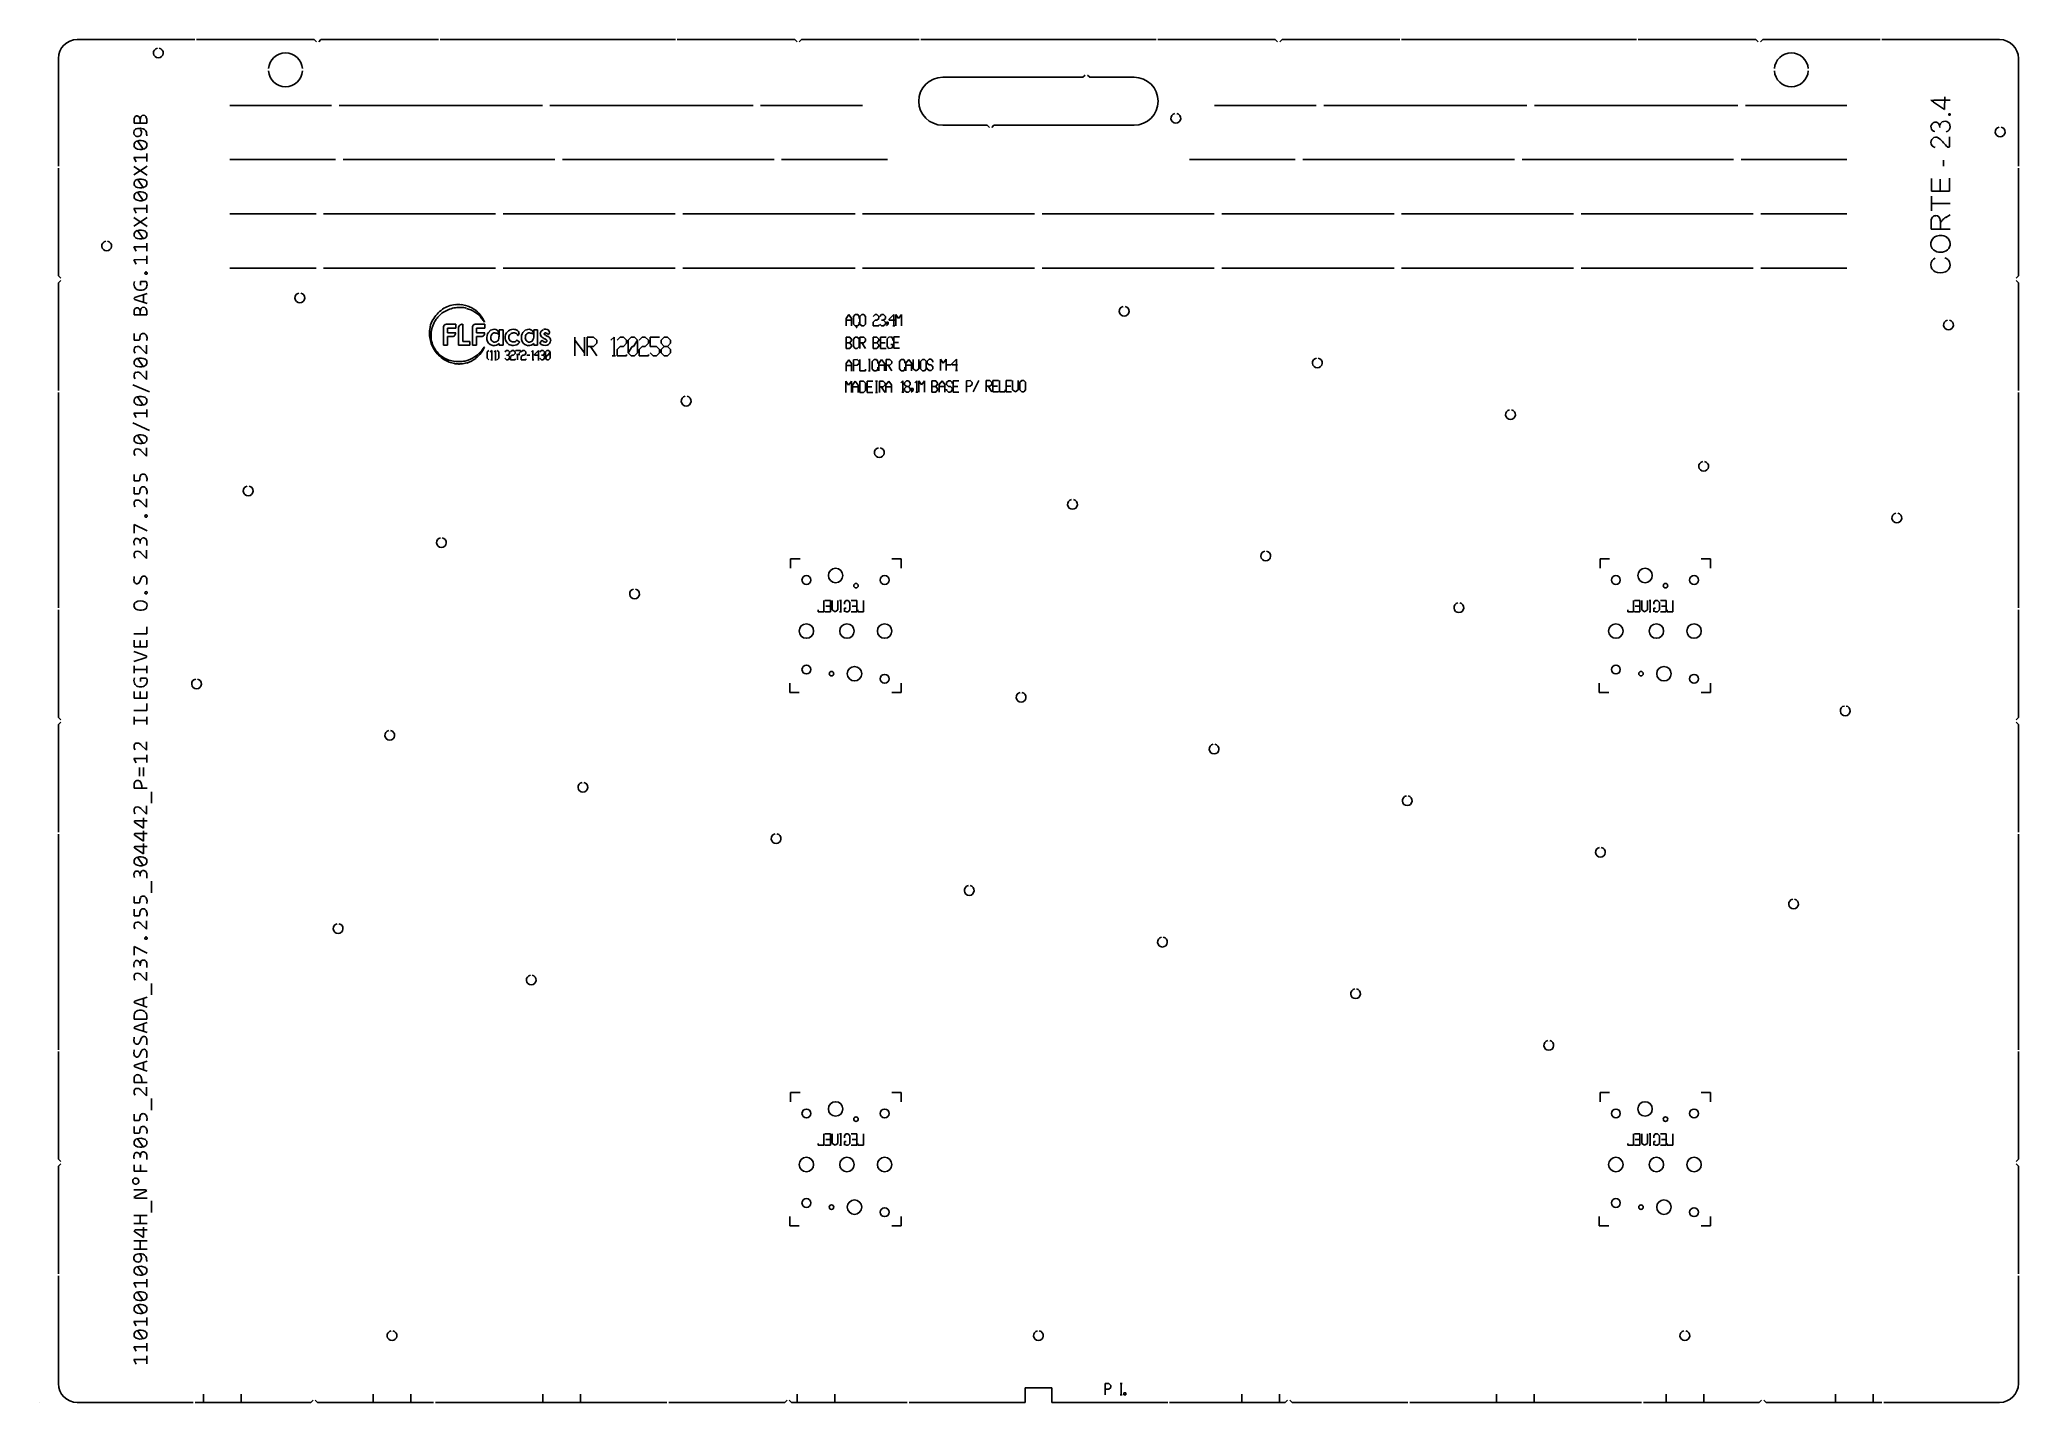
# Model space of a CAD drawing. Extents: x 0 to 1050, y 0 to 723.
import ezdxf

# ---------------------------------------------------------------- set-up
doc = ezdxf.new("R2010")
doc.units = 0
doc.layers.add('LAYOUT_PONTES', color=4, linetype='CONTINUOUS')

msp = doc.modelspace()

# ---------------------------------------------------------------- linework, layer by layer
at = {"layer": 'Layout_Pontes', "color": 16, "linetype": 'CONTINUOUS', "true_color": 0x800000}
for p, q in [((82.4, 723), (20, 723)), ((145.7, 723), (83.3, 723)), ((146.9, 721.8), (145.7, 723)), ((149.3, 723), (148.1, 721.8)), ((211.7, 723), (149.3, 723)), ((275, 723), (212.6, 723)), ((337.4, 723), (275, 723)), ((400.7, 723), (338.3, 723)), ((401.9, 721.8), (400.7, 723)), ((404.3, 723), (403.1, 721.8)), ((466.7, 723), (404.3, 723)), ((530, 723), (467.6, 723)), ((592.4, 723), (530, 723)), ((655.7, 723), (593.3, 723)), ((656.9, 721.8), (655.7, 723)), ((659.3, 723), (658.1, 721.8)), ((721.7, 723), (659.3, 723)), ((785, 723), (722.6, 723)), ((847.4, 723), (785, 723)), ((910.7, 723), (848.3, 723)), ((911.9, 721.8), (910.7, 723)), ((914.3, 723), (913.1, 721.8)), ((976.7, 723), (914.3, 723)), ((1040, 723), (977.6, 723)), ((10, 713), (10, 655.8)), ((554.8, 704.2), (553.6, 703)), ((557.2, 703), (556, 704.2)), ((1050, 655.8), (1050, 713)), ((530, 703), (479.2, 703)), ((553.6, 703), (530, 703)), ((580.8, 703), (557.2, 703)), ((479.2, 677.6), (502.8, 677.6)), ((502.8, 677.6), (504, 676.4)), ((505.2, 676.4), (506.4, 677.6)), ((506.4, 677.6), (530, 677.6)), ((530, 677.6), (580.8, 677.6)), ((10, 654.8), (10, 597.6)), ((1050, 597.6), (1050, 654.8)), ((10, 597.6), (11.2, 596.4)), ((11.2, 595.2), (10, 594)), ((10, 594), (10, 536.8)), ((1048.8, 596.4), (1050, 597.6)), ((1050, 594), (1048.8, 595.2)), ((1050, 536.8), (1050, 594)), ((10, 535.8), (10, 478.7)), ((1050, 478.7), (1050, 535.8)), ((10, 478.7), (10, 421.5)), ((1050, 421.5), (1050, 478.7)), ((10, 420.5), (10, 363.3)), ((1050, 363.3), (1050, 420.5)), ((10, 363.3), (11.2, 362.1)), ((11.2, 360.9), (10, 359.7)), ((10, 359.7), (10, 302.5)), ((1048.8, 362.1), (1050, 363.3)), ((1050, 359.7), (1048.8, 360.9)), ((1050, 302.5), (1050, 359.7)), ((10, 301.5), (10, 244.3)), ((1050, 244.3), (1050, 301.5)), ((10, 244.3), (10, 187.1)), ((1050, 187.1), (1050, 244.3)), ((10, 186.2), (10, 129)), ((1050, 129), (1050, 186.2)), ((10, 129), (11.2, 127.8)), ((11.2, 126.6), (10, 125.4)), ((1048.8, 127.8), (1050, 129)), ((1050, 125.4), (1048.8, 126.6)), ((10, 125.4), (10, 68.2)), ((1050, 68.2), (1050, 125.4)), ((10, 67.2), (10, 10)), ((1050, 10), (1050, 67.2)), ((0, 0), (0, 0)), ((0, 0), (0, 0)), ((0, 0), (0, 0)), ((0, 0), (0, 0)), ((0, 0), (0, 0)), ((0, 0), (0, 0)), ((0, 0), (0, 0)), ((0, 0), (0, 0)), ((0, 0), (0, 0)), ((0, 0), (0, 0)), ((0, 0), (0, 0)), ((0, 0), (0, 0)), ((0, 0), (0, 0)), ((0, 0), (0, 0)), ((0, 0), (0, 0)), ((0, 0), (0, 0)), ((0, 0), (0, 0)), ((0, 0), (0, 0)), ((0, 0), (0, 0)), ((0, 0), (0, 0)), ((0, 0), (0, 0)), ((0, 0), (0, 0)), ((0, 0), (0, 0)), ((0, 0), (0, 0)), ((0, 0), (0, 0)), ((0, 0), (0, 0)), ((0, 0), (0, 0)), ((0, 0), (0, 0)), ((0, 0), (0, 0)), ((0, 0), (0, 0)), ((0, 0), (0, 0)), ((0, 0), (0, 0)), ((0, 0), (0, 0)), ((0, 0), (0, 0)), ((0, 0), (0, 0)), ((0, 0), (0, 0)), ((0, 0), (0, 0)), ((0, 0), (0, 0)), ((0, 0), (0, 0)), ((0, 0), (0, 0)), ((0, 0), (0, 0)), ((0, 0), (0, 0)), ((0, 0), (0, 0)), ((0, 0), (0, 0)), ((0, 0), (0, 0)), ((0, 0), (0, 0)), ((0, 0), (0, 0)), ((0, 0), (0, 0)), ((0, 0), (0, 0)), ((0, 0), (0, 0)), ((0, 0), (0, 0)), ((0, 0), (0, 0)), ((0, 0), (0, 0)), ((0, 0), (0, 0)), ((0, 0), (0, 0)), ((0, 0), (0, 0)), ((20, 0), (81.5, 0)), ((82.5, 0), (143.9, 0)), ((143.9, 0), (145.1, 1.2)), ((146.3, 1.2), (147.5, 0)), ((147.5, 0), (209, 0)), ((210, 0), (271.4, 0)), ((271.4, 0), (332.9, 0)), ((333.9, 0), (395.4, 0)), ((395.4, 0), (396.6, 1.2)), ((397.8, 1.2), (399, 0)), ((399, 0), (460.4, 0)), ((461.4, 0), (522.9, 0)), ((522.9, 0), (522.9, 7.7)), ((522.9, 7.7), (537.1, 7.7)), ((537.1, 7.7), (537.1, 0)), ((537.1, 0), (598.6, 0)), ((599.6, 0), (661, 0)), ((661, 0), (662.2, 1.2)), ((663.4, 1.2), (664.6, 0)), ((664.6, 0), (726.1, 0)), ((727.1, 0), (788.5, 0)), ((788.5, 0), (850, 0)), ((851, 0), (912.5, 0)), ((912.5, 0), (913.7, 1.2)), ((914.9, 1.2), (916.1, 0)), ((916.1, 0), (977.5, 0)), ((978.5, 0), (1040, 0))]:
    msp.add_line(p, q, dxfattribs=at)
at = {"layer": 'Layout_Pontes', "color": 254, "linetype": 'CONTINUOUS', "true_color": 0xffffff}
for p, q in [((154.9, 688), (101, 688)), ((266.8, 688), (158.9, 688)), ((378.6, 688), (270.8, 688)), ((436.6, 688), (382.6, 688)), ((623.4, 688), (677.4, 688)), ((681.4, 688), (789.2, 688)), ((793.2, 688), (901.1, 688)), ((905.1, 688), (959, 688)), ((101, 659.3), (157.1, 659.3)), ((161.1, 659.3), (273.4, 659.3)), ((277.4, 659.3), (389.7, 659.3)), ((393.7, 659.3), (449.9, 659.3)), ((666.3, 659.3), (610.1, 659.3)), ((782.6, 659.3), (670.3, 659.3)), ((898.9, 659.3), (786.6, 659.3)), ((959, 659.3), (902.9, 659.3)), ((101, 630.5), (146.7, 630.5)), ((150.7, 630.5), (242, 630.5)), ((246, 630.5), (337.3, 630.5)), ((341.3, 630.5), (432.7, 630.5)), ((436.7, 630.5), (528, 630.5)), ((532, 630.5), (623.3, 630.5)), ((627.3, 630.5), (718.7, 630.5)), ((722.7, 630.5), (814, 630.5)), ((818, 630.5), (909.3, 630.5)), ((913.3, 630.5), (959, 630.5)), ((146.7, 601.8), (101, 601.8)), ((242, 601.8), (150.7, 601.8)), ((337.3, 601.8), (246, 601.8)), ((432.7, 601.8), (341.3, 601.8)), ((528, 601.8), (436.7, 601.8)), ((623.3, 601.8), (532, 601.8)), ((718.7, 601.8), (627.3, 601.8)), ((814, 601.8), (722.7, 601.8)), ((909.3, 601.8), (818, 601.8)), ((959, 601.8), (913.3, 601.8))]:
    msp.add_line(p, q, dxfattribs=at)
at = {"layer": 'Layout_Pontes', "color": 4, "linetype": 'CONTINUOUS', "true_color": 0x00ffff}
for p, q in [((1003.5, 690.9), (1004.5, 690.6)), ((1005, 689.8), (1010.8, 685.9)), ((1005.3, 690.9), (1013.7, 690.9)), ((1010.8, 685.9), (1010.9, 692.6)), ((1013.1, 683.6), (1013.1, 682.9)), ((1013.7, 683.6), (1013.1, 683.6)), ((1013.1, 682.9), (1013.7, 682.9)), ((1013.7, 682.9), (1013.7, 683.6)), ((50.2, 678.7), (50.2, 680.4)), ((56.9, 678.7), (50.2, 678.7)), ((53.4, 678.7), (53.4, 680.6)), ((56.9, 680.4), (56.9, 678.7)), ((1008.2, 677.3), (1008.9, 678.7)), ((1008.3, 676.4), (1008.2, 677.5)), ((55, 664.9), (52, 669.2)), ((56.9, 662.5), (56.9, 658.3)), ((1013.5, 666.5), (1013.5, 671.4)), ((57, 655.8), (50, 651.2)), ((57, 651.1), (50, 655.7)), ((51.2, 658.2), (50.1, 660.5)), ((50.1, 660.5), (56.9, 660.5)), ((1010.2, 655.9), (1010.2, 659.1)), ((52, 648.9), (55, 644.5)), ((55, 637.7), (52, 642.1)), ((1003.8, 649.3), (1003.8, 642.6)), ((1003.8, 642.6), (1013.5, 642.6)), ((1008.4, 648.9), (1008.4, 642.6)), ((1013.5, 642.6), (1013.5, 649.5)), ((51.2, 631), (50.1, 633.4)), ((50.1, 633.4), (56.9, 633.4)), ((56.9, 635.4), (56.9, 631.1)), ((1003.8, 639.9), (1003.8, 632.2)), ((1003.8, 636.1), (1013.7, 636.1)), ((1013.7, 630.1), (1011.5, 628.7)), ((57, 628.7), (50, 624.1)), ((57, 623.9), (50, 628.6)), ((52, 621.7), (55, 617.4)), ((1003.7, 626.5), (1003.7, 622.4)), ((1003.7, 622.4), (1013.7, 622.4)), ((51.2, 610.7), (50.1, 613)), ((50.1, 613), (56.9, 613)), ((56.9, 610.8), (56.9, 615)), ((50.1, 606.2), (56.9, 606.3)), ((51.2, 603.9), (50.1, 606.2)), ((56.9, 604), (56.9, 608.2)), ((50.5, 586.1), (57, 588.3)), ((53.5, 592.8), (53.5, 594.6)), ((53.5, 594.6), (56.4, 594.6)), ((50.1, 585.6), (50.5, 586.1)), ((50.5, 585.1), (50.1, 585.6)), ((50.2, 576.9), (50.2, 578.6)), ((57, 583), (50.5, 585.1)), ((53.4, 576.9), (53.4, 578.8)), ((55.2, 587.6), (55.2, 583.6)), ((56.9, 578.6), (56.9, 576.9)), ((56.9, 576.9), (50.2, 576.9)), ((206.9, 568.2), (207.1, 569.7)), ((206.9, 567.7), (206.9, 568.2)), ((206.9, 566.8), (206.9, 567.7)), ((207.2, 570.3), (207.3, 570.6)), ((207.8, 567.7), (207.7, 566.7)), ((207.9, 568.6), (207.8, 568.1)), ((207.8, 568.1), (207.8, 567.7)), ((208.1, 569.5), (207.9, 568.6)), ((214.3, 560.8), (214.3, 570.1)), ((216.1, 572), (220.8, 572)), ((220.8, 569.9), (216.4, 569.9)), ((216.4, 569.9), (216.4, 567.4)), ((216.4, 567.4), (220.8, 567.4)), ((220.8, 572), (220.8, 569.9)), ((222.3, 560.8), (222.3, 570.3)), ((224.5, 572), (224.5, 562.9)), ((229.7, 560.8), (229.7, 570.1)), ((231.5, 572), (236.2, 572)), ((236.2, 569.9), (231.9, 569.9)), ((231.9, 569.9), (231.9, 567.4)), ((231.9, 567.4), (236.2, 567.4)), ((236, 573.1), (235.5, 573.9)), ((235.7, 574), (236.1, 573.2)), ((236.1, 573.2), (236, 573.1)), ((236.2, 572), (236.2, 569.9)), ((243.8, 569.1), (245.9, 569.1)), ((243.8, 565.7), (243.8, 569.1)), ((245.9, 569.1), (245.9, 560.8)), ((262.2, 569.1), (264.2, 569.1)), ((262.2, 565.7), (262.2, 569.1)), ((264.2, 569.1), (264.2, 560.8)), ((427.9, 575.1), (429.4, 577.1)), ((427.9, 571.1), (427.9, 575.1)), ((427.9, 574.1), (430.9, 574.1)), ((429.4, 577.1), (430.9, 575.1)), ((430.9, 575.1), (430.9, 571.1)), ((431.8, 576.1), (432.8, 577.1)), ((431.8, 572.1), (431.8, 576.1)), ((432.8, 571.1), (431.8, 572.1)), ((432.8, 577.1), (434.1, 577.1)), ((434.1, 571.1), (432.8, 571.1)), ((433.3, 571.1), (433.3, 570.6)), ((433.3, 570.6), (433.8, 570.4)), ((433.8, 570.4), (433.3, 570.1)), ((434.1, 577.1), (434.8, 576.1)), ((434.8, 572.1), (434.1, 571.1)), ((434.8, 576.1), (434.8, 575.1)), ((434.8, 573.1), (434.8, 572.1)), ((435.3, 576.1), (436.3, 577.1)), ((435.3, 572.1), (435.3, 576.1)), ((436.3, 571.1), (435.3, 572.1)), ((436.3, 577.1), (437.3, 577.1)), ((437.3, 571.1), (436.3, 571.1)), ((437.3, 577.1), (438.3, 576.1)), ((438.3, 572.1), (437.3, 571.1)), ((438.3, 576.1), (438.3, 572.1)), ((442.3, 576.1), (443.3, 577.1)), ((443.3, 574.1), (442.3, 573.1)), ((442.3, 573.1), (442.3, 571.1)), ((442.3, 571.1), (445.3, 571.1)), ((443.3, 577.1), (444.3, 577.1)), ((444.3, 574.1), (443.3, 574.1)), ((444.3, 577.1), (445.3, 576.1)), ((445.3, 575.1), (444.3, 574.1)), ((445.3, 576.1), (445.3, 575.1)), ((445.3, 571.1), (445.3, 571.6)), ((445.8, 576.1), (446.8, 577.1)), ((446.8, 571.1), (445.8, 572.1)), ((446.8, 577.1), (447.8, 577.1)), ((446.8, 574.1), (447.8, 574.1)), ((447.8, 571.1), (446.8, 571.1)), ((447.8, 577.1), (448.8, 576.1)), ((448.8, 575.1), (447.8, 574.1)), ((447.8, 574.1), (448.8, 573.1)), ((448.8, 572.1), (447.8, 571.1)), ((448.8, 576.1), (448.8, 575.1)), ((448.8, 573.1), (448.8, 572.1)), ((449.3, 573.1), (450.3, 573.1)), ((449.3, 572.1), (449.3, 573.1)), ((450.3, 572.1), (449.3, 572.1)), ((449.3, 571.1), (450.3, 572.1)), ((450.3, 573.1), (450.3, 572.1)), ((453.3, 577.1), (450.8, 574.6)), ((450.8, 574.6), (450.8, 574.1)), ((450.8, 574.1), (453.8, 574.1)), ((452.8, 571.1), (453.8, 571.1)), ((453.3, 571.1), (453.3, 577.1)), ((454.3, 571.1), (454.3, 577.1)), ((454.3, 577.1), (455.8, 575.1)), ((455.8, 575.1), (457.3, 577.1)), ((457.3, 577.1), (457.3, 571.1)), ((50.2, 567), (50.2, 563.6)), ((50.2, 563.6), (52.8, 563.6)), ((53.8, 559.3), (56.8, 556.3)), ((56.8, 556.3), (56.8, 560.8)), ((216.4, 560.8), (214.3, 560.8)), ((219, 565.4), (216.4, 565.4)), ((216.4, 565.4), (216.4, 560.8)), ((228.3, 560.8), (222.3, 560.8)), ((224.5, 562.9), (228.3, 562.9)), ((228.3, 562.9), (228.3, 560.8)), ((231.9, 560.8), (229.7, 560.8)), ((234.4, 565.4), (231.9, 565.4)), ((231.9, 565.4), (231.9, 560.8)), ((235.4, 559.2), (235.9, 559.9)), ((236, 559.9), (235.6, 559)), ((235.9, 559.9), (236, 559.9)), ((238.3, 558.1), (237.5, 557.3)), ((237.5, 557.3), (237.5, 554)), ((239.1, 557.3), (239.9, 558.1)), ((239.9, 558.1), (239.9, 553.1)), ((241.2, 557.3), (242, 558.1)), ((242, 558.1), (242, 553.1)), ((243.7, 557.3), (242.8, 558.1)), ((243.7, 554), (243.7, 557.3)), ((243.8, 560.8), (243.8, 561.7)), ((245.9, 560.8), (243.8, 560.8)), ((246.9, 557.3), (247.8, 558.1)), ((247.8, 558.1), (248.6, 558.1)), ((248.6, 558.1), (249.4, 557.3)), ((249.4, 557.3), (249.4, 556.4)), ((249.8, 557.3), (250.7, 558.1)), ((250.7, 558.1), (251.5, 558.1)), ((251.5, 558.1), (252.3, 557.3)), ((252.3, 557.3), (252.3, 556.4)), ((255.2, 558.1), (252.7, 558.1)), ((252.7, 558.1), (252.7, 557.7)), ((253.3, 563.5), (254.9, 562.4)), ((255.2, 557.3), (253.6, 555.6)), ((255.2, 558.1), (255.2, 557.3)), ((255.6, 557.3), (256.4, 558.1)), ((256.4, 558.1), (257.3, 558.1)), ((257.3, 558.1), (258.1, 557.3)), ((258.1, 557.3), (258.1, 556.4)), ((261, 557.3), (261.8, 558.1)), ((261.8, 558.1), (261.8, 553.1)), ((262.2, 560.8), (262.2, 561.7)), ((264.2, 560.8), (262.2, 560.8)), ((264.7, 558.1), (262.6, 556)), ((264.7, 553.1), (264.7, 558.1)), ((265.4, 562.1), (266.7, 563.5)), ((265.5, 557.3), (266.3, 558.1)), ((266.3, 558.1), (267.2, 558.1)), ((267.2, 558.1), (268, 557.3)), ((268, 557.3), (268, 556.4)), ((268.4, 557.3), (269.2, 558.1)), ((268.4, 554), (268.4, 557.3)), ((269.2, 558.1), (270.1, 558.1)), ((270.9, 557.3), (269.8, 555.6)), ((270.1, 558.1), (270.9, 557.3)), ((270.9, 557.3), (270.9, 554)), ((284.1, 565.2), (284.1, 555.2)), ((289.1, 556.9), (284.1, 563.5)), ((289.1, 555.2), (289.1, 565.2)), ((290.6, 565.2), (293.9, 565.2)), ((290.6, 555.2), (290.6, 565.2)), ((293.9, 560.2), (290.6, 560.2)), ((292.3, 560.2), (295.6, 555.2)), ((293.9, 565.2), (295.6, 563.5)), ((295.6, 561.9), (293.9, 560.2)), ((295.6, 563.5), (295.6, 561.9)), ((303.1, 563.5), (304.8, 565.2)), ((304.8, 565.2), (304.8, 555.2)), ((306.4, 563.5), (308.1, 565.2)), ((308.1, 560.2), (306.4, 558.5)), ((306.4, 558.5), (306.4, 555.2)), ((308.1, 565.2), (309.8, 565.2)), ((309.8, 560.2), (308.1, 560.2)), ((309.8, 565.2), (311.4, 563.5)), ((311.4, 561.9), (309.8, 560.2)), ((311.4, 563.5), (311.4, 561.9)), ((312.3, 563.5), (313.9, 565.2)), ((312.3, 556.9), (312.3, 563.5)), ((314.4, 560.2), (312.3, 556.9)), ((313.9, 555.2), (312.3, 556.9)), ((313.9, 565.2), (315.6, 565.2)), ((315.2, 560.2), (314.4, 560.2)), ((317.3, 563.5), (315.2, 560.2)), ((315.6, 565.2), (317.3, 563.5)), ((317.3, 556.9), (315.6, 555.2)), ((317.3, 563.5), (317.3, 556.9)), ((318.1, 563.5), (319.8, 565.2)), ((319.8, 560.2), (318.1, 558.5)), ((318.1, 558.5), (318.1, 555.2)), ((319.8, 565.2), (321.4, 565.2)), ((321.4, 560.2), (319.8, 560.2)), ((321.4, 565.2), (323.1, 563.5)), ((323.1, 561.9), (321.4, 560.2)), ((323.1, 563.5), (323.1, 561.9)), ((328.9, 565.2), (323.9, 565.2)), ((323.9, 565.2), (323.9, 560.2)), ((323.9, 560.2), (327.3, 560.2)), ((325.6, 555.2), (323.9, 556.9)), ((327.3, 560.2), (328.9, 558.5)), ((328.9, 556.9), (327.3, 555.2)), ((328.9, 558.5), (328.9, 556.9)), ((329.8, 563.5), (331.4, 565.2)), ((329.8, 561.9), (329.8, 563.5)), ((331.4, 560.2), (329.8, 561.9)), ((329.8, 558.5), (331.4, 560.2)), ((329.8, 556.9), (329.8, 558.5)), ((331.4, 555.2), (329.8, 556.9)), ((331.4, 565.2), (333.1, 565.2)), ((331.4, 560.2), (333.1, 560.2)), ((333.1, 565.2), (334.8, 563.5)), ((334.8, 561.9), (333.1, 560.2)), ((333.1, 560.2), (334.8, 558.5)), ((334.8, 556.9), (333.1, 555.2)), ((334.8, 563.5), (334.8, 561.9)), ((334.8, 558.5), (334.8, 556.9)), ((427.9, 559.1), (427.9, 565.1)), ((427.9, 565.1), (429.9, 565.1)), ((429.9, 562.1), (427.9, 562.1)), ((429.9, 559.1), (427.9, 559.1)), ((429.9, 565.1), (430.9, 563.9)), ((430.9, 563.3), (429.9, 562.1)), ((429.9, 562.1), (430.9, 560.9)), ((430.9, 560.3), (429.9, 559.1)), ((430.9, 563.9), (430.9, 563.3)), ((430.9, 560.9), (430.9, 560.3)), ((431.8, 564.1), (432.8, 565.2)), ((431.8, 560.1), (431.8, 564.1)), ((432.8, 559.2), (431.8, 560.1)), ((432.8, 565.2), (433.8, 565.2)), ((433.8, 559.2), (432.8, 559.2)), ((433.8, 565.2), (434.8, 564.2)), ((434.8, 560.2), (433.8, 559.2)), ((434.8, 564.2), (434.8, 560.2)), ((435.3, 565.2), (437.3, 565.2)), ((435.3, 559.2), (435.3, 565.2)), ((437.3, 562.2), (435.3, 562.2)), ((436.3, 562.2), (438.3, 559.2)), ((437.3, 565.2), (438.3, 564.2)), ((438.3, 563.2), (437.3, 562.2)), ((438.3, 564.2), (438.3, 563.2)), ((442.3, 559.2), (442.3, 565.2)), ((442.3, 565.2), (444.3, 565.2)), ((444.3, 562.2), (442.3, 562.2)), ((444.3, 559.2), (442.3, 559.2)), ((444.3, 565.2), (445.3, 564)), ((445.3, 563.4), (444.3, 562.2)), ((444.3, 562.2), (445.3, 561)), ((445.3, 560.4), (444.3, 559.2)), ((445.3, 564), (445.3, 563.4)), ((445.3, 561), (445.3, 560.4)), ((446.2, 565.2), (449.2, 565.2)), ((446.2, 559.2), (446.2, 565.2)), ((446.2, 562.2), (448.7, 562.2)), ((449.2, 559.2), (446.2, 559.2)), ((449.7, 564.2), (450.7, 565.2)), ((449.7, 560.2), (449.7, 564.2)), ((450.7, 559.2), (449.7, 560.2)), ((450.7, 565.2), (452, 565.3)), ((452, 559.3), (450.7, 559.2)), ((452.7, 561.3), (451.7, 561.3)), ((452, 565.3), (452.7, 564.3)), ((452.7, 560.1), (452, 559.3)), ((452.7, 564.3), (452.7, 563.3)), ((452.7, 559.3), (452.7, 561.3)), ((453.2, 565.3), (456.2, 565.3)), ((453.2, 559.3), (453.2, 565.3)), ((453.2, 562.3), (455.7, 562.3)), ((456.2, 559.3), (453.2, 559.3)), ((55, 549.5), (52, 553.9)), ((56.8, 542.7), (56.8, 547.2)), ((221.6, 552.2), (222, 552.2)), ((222.3, 550.9), (221.9, 550.9)), ((222, 552.2), (222.4, 552.2)), ((222.6, 552.2), (222.7, 552.2)), ((222.7, 552.2), (223.5, 552.2)), ((223.6, 550.9), (222.8, 550.9)), ((237.5, 554), (238.3, 553.1)), ((239.5, 553.1), (240.4, 553.1)), ((241.6, 553.1), (242.4, 553.1)), ((242.8, 553.1), (243.7, 554)), ((247.8, 553.1), (246.9, 554)), ((247.8, 555.6), (248.6, 555.6)), ((248.6, 553.1), (247.8, 553.1)), ((249.4, 556.4), (248.6, 555.6)), ((248.6, 555.6), (249.4, 554.8)), ((249.4, 554), (248.6, 553.1)), ((249.4, 554.8), (249.4, 554)), ((250.7, 555.6), (249.8, 554.8)), ((249.8, 554.8), (249.8, 553.1)), ((249.8, 553.1), (252.3, 553.1)), ((251.5, 555.6), (250.7, 555.6)), ((252.3, 556.4), (251.5, 555.6)), ((252.3, 553.1), (252.3, 553.6)), ((253.1, 556), (254.8, 556)), ((253.6, 555.6), (253.6, 553.1)), ((256.4, 555.6), (255.6, 554.8)), ((255.6, 554.8), (255.6, 553.1)), ((255.6, 553.1), (258.1, 553.1)), ((257.3, 555.6), (256.4, 555.6)), ((258.1, 556.4), (257.3, 555.6)), ((258.1, 553.1), (258.1, 553.6)), ((258.5, 555.6), (260.2, 555.6)), ((261.4, 553.1), (262.2, 553.1)), ((262.6, 556), (262.6, 555.6)), ((262.6, 555.6), (265.1, 555.6)), ((264.3, 553.1), (265.1, 553.1)), ((266.3, 553.1), (265.5, 554)), ((266.3, 555.6), (267.2, 555.6)), ((267.2, 553.1), (266.3, 553.1)), ((268, 556.4), (267.2, 555.6)), ((267.2, 555.6), (268, 554.8)), ((268, 554), (267.2, 553.1)), ((268, 554.8), (268, 554)), ((269.4, 555.6), (268.4, 554)), ((269.2, 553.1), (268.4, 554)), ((270.1, 553.1), (269.2, 553.1)), ((269.8, 555.6), (269.4, 555.6)), ((270.9, 554), (270.1, 553.1)), ((303.9, 555.2), (305.6, 555.2)), ((306.4, 555.2), (311.4, 555.2)), ((311.4, 555.2), (311.4, 556)), ((315.6, 555.2), (313.9, 555.2)), ((318.1, 555.2), (323.1, 555.2)), ((323.1, 555.2), (323.1, 556)), ((327.3, 555.2), (325.6, 555.2)), ((333.1, 555.2), (331.4, 555.2)), ((427.9, 551.1), (429.4, 553.1)), ((427.9, 547.1), (427.9, 551.1)), ((427.9, 550.1), (430.9, 550.1)), ((429.4, 553.1), (430.9, 551.1)), ((430.9, 551.1), (430.9, 547.1)), ((431.8, 553.1), (433.8, 553.2)), ((431.8, 547.1), (431.8, 553.1)), ((433.8, 550.2), (431.8, 550.1)), ((433.8, 553.2), (434.8, 552.2)), ((434.8, 551.2), (433.8, 550.2)), ((434.8, 552.2), (434.8, 551.2)), ((435.3, 553.2), (435.3, 547.2)), ((435.3, 547.2), (438.3, 547.2)), ((438.3, 547.2), (438.3, 548.2)), ((439.8, 553.2), (440.8, 553.2)), ((439.8, 547.2), (440.8, 547.2)), ((440.3, 547.2), (440.3, 553.2)), ((441.8, 552.2), (442.8, 553.2)), ((441.8, 548.2), (441.8, 552.2)), ((442.8, 547.2), (441.8, 548.2)), ((442.8, 553.2), (444.1, 553.2)), ((444.1, 547.2), (442.8, 547.2)), ((444.1, 553.2), (444.8, 552.2)), ((444.8, 548.2), (444.1, 547.2)), ((444.8, 552.2), (444.8, 551.2)), ((444.8, 549.2), (444.8, 548.2)), ((445.3, 551.2), (446.8, 553.2)), ((445.3, 547.2), (445.3, 551.2)), ((445.3, 550.2), (448.3, 550.2)), ((446.8, 553.2), (448.3, 551.2)), ((448.3, 551.2), (448.3, 547.2)), ((449.2, 553.2), (451.2, 553.3)), ((449.2, 547.2), (449.2, 553.2)), ((451.2, 550.2), (449.2, 550.2)), ((450.2, 550.2), (452.2, 547.3)), ((451.2, 553.3), (452.2, 552.3)), ((452.2, 551.3), (451.2, 550.2)), ((452.2, 552.3), (452.2, 551.3)), ((456.2, 552.3), (457.2, 553.3)), ((456.2, 548.3), (456.2, 552.3)), ((457.2, 547.3), (456.2, 548.3)), ((457.2, 553.3), (458.5, 553.3)), ((458.5, 547.3), (457.2, 547.3)), ((458.5, 553.3), (459.2, 552.3)), ((459.2, 548.3), (458.5, 547.3)), ((459.2, 552.3), (459.2, 551.3)), ((459.2, 549.3), (459.2, 548.3)), ((459.7, 551.3), (461.2, 553.3)), ((459.7, 547.3), (459.7, 551.3)), ((459.7, 550.3), (462.7, 550.3)), ((461.2, 553.3), (462.7, 551.3)), ((462.7, 551.3), (462.7, 547.3)), ((463.6, 553.3), (463.6, 548.3)), ((463.6, 548.3), (465.1, 547.3)), ((465.1, 547.3), (466.6, 548.3)), ((466.6, 548.3), (466.6, 553.3)), ((467.5, 552.3), (468.5, 553.3)), ((467.5, 548.3), (467.5, 552.3)), ((468.5, 547.3), (467.5, 548.3)), ((468.5, 553.3), (469.5, 553.3)), ((469.5, 547.3), (468.5, 547.3)), ((469.5, 553.3), (470.5, 552.4)), ((470.5, 548.4), (469.5, 547.3)), ((470.5, 552.4), (470.5, 548.4)), ((471, 552.4), (472, 553.4)), ((471, 551.4), (471, 552.4)), ((472, 550.4), (471, 551.4)), ((471, 548.9), (471, 548.4)), ((471, 548.4), (472, 547.4)), ((472, 553.4), (473, 553.4)), ((473, 550.4), (472, 550.4)), ((472, 547.4), (473, 547.4)), ((473, 553.4), (474, 552.4)), ((474, 549.4), (473, 550.4)), ((473, 547.4), (474, 548.4)), ((474, 552.4), (474, 551.9)), ((474, 548.4), (474, 549.4)), ((478, 547.4), (478, 553.4)), ((478, 553.4), (479.5, 551.4)), ((479.5, 551.4), (481, 553.4)), ((481, 553.4), (481, 547.4)), ((481.5, 550.4), (483.5, 550.4)), ((486.5, 553.4), (484, 550.9)), ((484, 550.9), (484, 550.4)), ((484, 550.4), (487, 550.4)), ((486, 547.4), (487, 547.4)), ((486.5, 547.4), (486.5, 553.4)), ((58.3, 536.1), (49.4, 539.9)), ((53.8, 545.7), (56.8, 542.7)), ((427.8, 535.7), (427.8, 541.7)), ((427.8, 541.7), (429.3, 539.7)), ((429.3, 539.7), (430.8, 541.7)), ((430.8, 541.7), (430.8, 535.7)), ((431.3, 539.7), (432.8, 541.7)), ((431.3, 535.7), (431.3, 539.7)), ((431.3, 538.7), (434.3, 538.7)), ((432.8, 541.7), (434.3, 539.7)), ((434.3, 539.7), (434.3, 535.7)), ((435.2, 535.8), (435.2, 541.8)), ((435.2, 541.8), (437.2, 541.8)), ((437.2, 535.8), (435.2, 535.8)), ((437.2, 541.8), (438.2, 540.8)), ((438.2, 536.8), (437.2, 535.8)), ((438.2, 540.8), (438.2, 536.8)), ((439.1, 541.8), (442.1, 541.8)), ((439.1, 535.8), (439.1, 541.8)), ((439.1, 538.8), (441.6, 538.8)), ((442.1, 535.8), (439.1, 535.8)), ((443.6, 541.8), (444.6, 541.8)), ((443.6, 535.8), (444.6, 535.8)), ((444.1, 535.8), (444.1, 541.8)), ((445.6, 541.8), (447.6, 541.8)), ((445.6, 535.8), (445.6, 541.8)), ((447.6, 538.8), (445.6, 538.8)), ((446.6, 538.8), (448.6, 535.8)), ((447.6, 541.8), (448.6, 540.8)), ((448.6, 539.8), (447.6, 538.8)), ((448.6, 540.8), (448.6, 539.8)), ((449.1, 539.8), (450.6, 541.8)), ((449.1, 535.8), (449.1, 539.8)), ((449.1, 538.8), (452.1, 538.8)), ((450.6, 541.8), (452.1, 539.8)), ((452.1, 539.8), (452.1, 535.8)), ((457, 540.9), (458, 541.9)), ((457.5, 535.9), (458.5, 535.9)), ((458, 541.9), (458, 535.9)), ((459, 540.9), (460, 541.9)), ((459, 539.9), (459, 540.9)), ((460, 538.9), (459, 539.9)), ((459, 537.9), (460, 538.9)), ((459, 536.9), (459, 537.9)), ((460, 535.9), (459, 536.9)), ((460, 541.9), (461, 541.9)), ((460, 538.9), (461, 538.9)), ((461, 535.9), (460, 535.9)), ((461, 541.9), (462, 540.9)), ((462, 539.9), (461, 538.9)), ((461, 538.9), (462, 537.9)), ((462, 536.9), (461, 535.9)), ((462, 540.9), (462, 539.9)), ((462, 537.9), (462, 536.9)), ((462.5, 537.9), (463.5, 537.9)), ((462.5, 536.9), (462.5, 537.9)), ((463.5, 536.9), (462.5, 536.9)), ((462.5, 535.9), (463.5, 536.9)), ((463.5, 537.9), (463.5, 536.9)), ((464.5, 540.9), (465.5, 541.9)), ((465, 535.9), (466, 535.9)), ((465.5, 541.9), (465.5, 535.9)), ((466.5, 535.9), (466.5, 541.9)), ((466.5, 541.9), (468, 539.9)), ((468, 539.9), (469.5, 541.9)), ((469.5, 541.9), (469.5, 535.9)), ((473.5, 536), (473.5, 542)), ((473.5, 542), (475.5, 542)), ((475.5, 539), (473.5, 539)), ((475.5, 536), (473.5, 536)), ((475.5, 542), (476.5, 540.8)), ((476.5, 540.2), (475.5, 539)), ((475.5, 539), (476.5, 537.8)), ((476.5, 537.2), (475.5, 536)), ((476.5, 540.8), (476.5, 540.2)), ((476.5, 537.8), (476.5, 537.2)), ((477.4, 540), (478.9, 542)), ((477.4, 536), (477.4, 540)), ((477.4, 539), (480.4, 539)), ((478.9, 542), (480.4, 540)), ((480.4, 540), (480.4, 536)), ((481.3, 541), (482.3, 542)), ((481.3, 540), (481.3, 541)), ((482.3, 539), (481.3, 540)), ((481.3, 537.5), (481.3, 537)), ((481.3, 537), (482.3, 536)), ((482.3, 542), (483.3, 542)), ((483.3, 539), (482.3, 539)), ((482.3, 536), (483.3, 536)), ((483.3, 542), (484.3, 541)), ((484.3, 538), (483.3, 539)), ((483.3, 536), (484.3, 537)), ((484.3, 541), (484.3, 540.5)), ((484.3, 537), (484.3, 538)), ((484.8, 542), (487.8, 542)), ((484.8, 536), (484.8, 542)), ((484.8, 539), (487.3, 539)), ((487.8, 536), (484.8, 536)), ((491.8, 542), (493.8, 542.1)), ((491.8, 536), (491.8, 542)), ((493.8, 539.1), (491.8, 539)), ((493.8, 542.1), (494.8, 541.1)), ((494.8, 540.1), (493.8, 539.1)), ((494.8, 541.1), (494.8, 540.1)), ((495.3, 536.1), (498.3, 542.1)), ((502.3, 542.1), (504.3, 542.1)), ((502.3, 536.1), (502.3, 542.1)), ((504.3, 539.1), (502.3, 539.1)), ((503.3, 539.1), (505.3, 536.1)), ((504.3, 542.1), (505.3, 541.1)), ((505.3, 540.1), (504.3, 539.1)), ((505.3, 541.1), (505.3, 540.1)), ((505.8, 542.1), (508.8, 542.1)), ((505.8, 536.1), (505.8, 542.1)), ((505.8, 539.1), (508.3, 539.1)), ((508.8, 536.1), (505.8, 536.1)), ((509.3, 542.1), (509.3, 536.1)), ((509.3, 536.1), (512.3, 536.2)), ((512.3, 536.2), (512.3, 537.2)), ((512.8, 542.2), (515.8, 542.2)), ((512.8, 536.2), (512.8, 542.2)), ((512.8, 539.2), (515.3, 539.2)), ((515.8, 536.2), (512.8, 536.2)), ((516.3, 542.2), (516.3, 537.2)), ((516.3, 537.2), (517.8, 536.2)), ((517.8, 536.2), (519.3, 537.2)), ((519.3, 537.2), (519.3, 542.2)), ((520.2, 541.2), (521.2, 542.2)), ((520.2, 537.2), (520.2, 541.2)), ((521.2, 536.2), (520.2, 537.2)), ((521.2, 542.2), (522.2, 542.2)), ((522.2, 536.2), (521.2, 536.2)), ((522.2, 542.2), (523.2, 541.2)), ((523.2, 537.2), (522.2, 536.2)), ((523.2, 541.2), (523.2, 537.2)), ((55, 529.1), (52, 533.5)), ((56.9, 526.8), (56.9, 522.6)), ((58.3, 515.7), (49.4, 519.6)), ((51.2, 522.5), (50.1, 524.8)), ((50.1, 524.8), (56.9, 524.8)), ((55, 508.8), (52, 513.1)), ((53.8, 505), (56.8, 502)), ((56.8, 502), (56.8, 506.5)), ((50.2, 492.3), (50.2, 488.9)), ((50.2, 488.9), (52.8, 488.9)), ((50.2, 485.5), (50.2, 482.1)), ((50.2, 482.1), (52.8, 482.1)), ((53.8, 477.9), (56.8, 474.9)), ((56.8, 474.9), (56.8, 479.4)), ((57, 462.4), (50.2, 465.8)), ((50.2, 465.8), (50.2, 461.1)), ((53.4, 456.7), (53.4, 455.6)), ((56.8, 447.7), (56.8, 452.2)), ((53.8, 450.7), (56.8, 447.7)), ((398.5, 442.5), (398.5, 447.5)), ((398.5, 447.5), (403.5, 447.5)), ((457.2, 447.5), (452.2, 447.5)), ((457.2, 442.5), (457.2, 447.5)), ((828, 442.5), (828, 447.5)), ((828, 447.5), (833, 447.5)), ((886.7, 447.5), (881.7, 447.5)), ((886.7, 442.5), (886.7, 447.5)), ((56.9, 407.7), (56.9, 411.4)), ((50.1, 407.7), (56.9, 407.7)), ((50.2, 404.3), (50.2, 400.8)), ((50.2, 400.8), (56.9, 400.8)), ((53.4, 404.2), (53.4, 400.8)), ((56.9, 400.8), (56.9, 404.3)), ((56.5, 396.1), (50.1, 398.3)), ((50.1, 393), (56.5, 395.1)), ((50.2, 386.8), (50.2, 390.8)), ((56.9, 388.8), (50.2, 388.8)), ((56.9, 395.6), (56.5, 396.1)), ((56.5, 395.1), (56.9, 395.6)), ((56.9, 390.8), (56.9, 386.8)), ((53.5, 382.4), (53.5, 384.2)), ((53.5, 384.2), (56.4, 384.2)), ((398.1, 381.6), (398.1, 376.6)), ((457.2, 381.6), (457.2, 376.6)), ((827.6, 381.6), (827.6, 376.6)), ((886.7, 381.6), (886.7, 376.6)), ((50.2, 377.2), (50.2, 373.6)), ((50.2, 373.6), (56.9, 373.6)), ((53.4, 377.1), (53.4, 373.6)), ((56.9, 373.6), (56.9, 377.2)), ((56.9, 367), (56.9, 370.7)), ((398.1, 376.6), (403.1, 376.6)), ((457.2, 376.6), (452.2, 376.6)), ((827.6, 376.6), (832.6, 376.6)), ((886.7, 376.6), (881.7, 376.6)), ((50.1, 367), (56.9, 367)), ((50.2, 359.7), (50.2, 363.7)), ((56.9, 361.7), (50.2, 361.7)), ((56.9, 363.7), (56.9, 359.7)), ((53.8, 348.9), (56.8, 346)), ((56.8, 346), (56.8, 350.5)), ((51.2, 339.3), (50.1, 341.6)), ((50.1, 341.6), (56.9, 341.6)), ((53.1, 332.3), (53.1, 336.8)), ((55.2, 336.8), (55.2, 332.3)), ((56.9, 343.6), (56.9, 339.4)), ((50.2, 325.9), (50.2, 327.5)), ((57, 325.9), (50.2, 325.9)), ((54.2, 327.4), (54.2, 325.9)), ((56.8, 312), (56.8, 316.5)), ((59.3, 317.9), (59.3, 324)), ((50.7, 308.6), (50.2, 308.3)), ((50.2, 308.3), (50.5, 307.7)), ((50.5, 307.7), (55.1, 304.6)), ((57, 308.6), (50.7, 308.6)), ((53.8, 315), (56.8, 312)), ((55.1, 304.6), (55.2, 310.1)), ((50.7, 301.8), (50.2, 301.5)), ((50.2, 301.5), (50.5, 300.9)), ((50.7, 295), (50.2, 294.7)), ((50.2, 294.7), (50.5, 294.1)), ((50.5, 300.9), (55.1, 297.8)), ((50.5, 294.1), (55.1, 291)), ((57, 301.8), (50.7, 301.8)), ((57, 295), (50.7, 295)), ((55.1, 297.8), (55.2, 303.3)), ((55.1, 291), (55.2, 296.6)), ((55, 284.9), (52, 289.2)), ((53.4, 280.3), (53.4, 279.2)), ((59.3, 270.4), (59.3, 276.5)), ((50.2, 268.4), (50.2, 265)), ((50.2, 265), (52.8, 265)), ((50.2, 261.6), (50.2, 258.2)), ((50.2, 258.2), (52.8, 258.2)), ((53.8, 253.9), (56.8, 251)), ((56.8, 251), (56.8, 255.5)), ((57, 238.4), (50.2, 241.8)), ((50.2, 241.8), (50.2, 237.2)), ((53.8, 226.8), (56.8, 223.8)), ((56.8, 223.8), (56.8, 228.3)), ((59.3, 222.2), (59.3, 216.2)), ((50.1, 212.4), (50.5, 212.9)), ((50.5, 211.9), (50.1, 212.4)), ((50.5, 212.9), (57, 215)), ((57, 209.7), (50.5, 211.9)), ((55.2, 210.4), (55.2, 214.4)), ((50.2, 204), (50.2, 204.9)), ((50.2, 203.4), (50.2, 204)), ((56.9, 203.4), (50.2, 203.4)), ((50.5, 199.3), (57, 201.5)), ((55.2, 200.9), (55.2, 196.8)), ((56.9, 204.8), (56.9, 203.4)), ((50.1, 198.8), (50.5, 199.3)), ((50.5, 198.4), (50.1, 198.8)), ((57, 196.2), (50.5, 198.4)), ((50.5, 178.9), (50.1, 178.5)), ((57, 181.1), (50.5, 178.9)), ((55.2, 176.4), (55.2, 180.5)), ((50.1, 178.5), (50.5, 178)), ((50.2, 169.8), (50.2, 171.4)), ((57, 169.8), (50.2, 169.8)), ((50.5, 178), (57, 175.8)), ((54.2, 171.3), (54.2, 169.8)), ((53.8, 165.7), (56.8, 162.7)), ((56.8, 162.7), (56.8, 167.2)), ((59.3, 155.1), (59.3, 161.2)), ((398.5, 159.5), (398.5, 164.5)), ((398.5, 164.5), (403.5, 164.5)), ((457.2, 164.5), (452.2, 164.5)), ((457.2, 159.5), (457.2, 164.5)), ((828, 159.5), (828, 164.5)), ((828, 164.5), (833, 164.5)), ((886.7, 164.5), (881.7, 164.5)), ((886.7, 159.5), (886.7, 164.5)), ((50.2, 153), (50.2, 149.6)), ((50.2, 149.6), (52.8, 149.6)), ((50.2, 146.3), (50.2, 142.9)), ((50.2, 142.9), (52.8, 142.9)), ((52, 139.9), (55, 135.6)), ((50.2, 122.6), (50.2, 126.1)), ((57, 122.6), (50.2, 122.6)), ((53.5, 126), (53.5, 122.6)), ((56, 112.8), (50.1, 112.8)), ((50.1, 108.7), (50.9, 109.4)), ((51.1, 108.4), (50.1, 108.7)), ((50.9, 109.4), (56.2, 111.9)), ((57, 108.4), (51.1, 108.4)), ((56.9, 112.5), (56, 112.8)), ((56.2, 111.9), (56.9, 112.5)), ((59.3, 100.8), (59.3, 106.9)), ((50.1, 99.2), (57, 99.2)), ((57, 94.9), (50.1, 94.9)), ((53.4, 99.2), (53.4, 94.9)), ((398.1, 98.6), (398.1, 93.6)), ((457.2, 98.6), (457.2, 93.6)), ((827.6, 98.6), (827.6, 93.6)), ((886.7, 98.6), (886.7, 93.6)), ((50.1, 85.7), (57, 85.7)), ((50.2, 91.1), (50.7, 91.5)), ((50.5, 90.5), (50.2, 91.1)), ((55.1, 87.5), (50.5, 90.5)), ((50.7, 91.5), (57, 91.5)), ((53.4, 81.3), (53.4, 85.7)), ((55.2, 93), (55.1, 87.5)), ((398.1, 93.6), (403.1, 93.6)), ((457.2, 93.6), (452.2, 93.6)), ((827.6, 93.6), (832.6, 93.6)), ((886.7, 93.6), (881.7, 93.6)), ((50.1, 81.3), (57, 81.3)), ((51.2, 61), (50.1, 63.4)), ((50.1, 63.4), (56.9, 63.4)), ((55, 67.7), (52, 72.1)), ((56.9, 65.4), (56.9, 61.1)), ((52, 58.5), (55, 54.1)), ((51.2, 40.7), (50.1, 43)), ((50.1, 43), (56.9, 43)), ((52, 51.7), (55, 47.4)), ((56.9, 45), (56.9, 40.8)), ((55, 33.8), (52, 38.1)), ((51.2, 27.1), (50.1, 29.5)), ((50.1, 29.5), (56.9, 29.5)), ((51.2, 20.3), (50.1, 22.7)), ((50.1, 22.7), (56.9, 22.7)), ((56.9, 27.2), (56.9, 31.5)), ((56.9, 20.4), (56.9, 24.7)), ((87, 0.3), (87, 4.3)), ((107, 0.3), (107, 4.3)), ((177, 0.3), (177, 4.3)), ((197, 0.3), (197, 4.3)), ((267, 0.3), (267, 4.3)), ((287, 0.3), (287, 4.3)), ((402, 0.3), (402, 4.3)), ((422, 0.3), (422, 4.3)), ((565.4, 10), (567.4, 10)), ((565.4, 4), (565.4, 10)), ((567.4, 7), (565.4, 7)), ((567.4, 10), (568.4, 9)), ((568.4, 8), (567.4, 7)), ((568.4, 9), (568.4, 8)), ((573.4, 10), (574.4, 10)), ((573.4, 4), (574.4, 4)), ((573.9, 4), (573.9, 10)), ((575.4, 5), (576.4, 5)), ((575.4, 4), (575.4, 5)), ((576.4, 4), (575.4, 4)), ((576.4, 5), (576.4, 4)), ((638, 0.3), (638, 4.3)), ((658, 0.3), (658, 4.3)), ((773, 0.3), (773, 4.3)), ((793, 0.3), (793, 4.3)), ((863, 0.3), (863, 4.3)), ((883, 0.3), (883, 4.3)), ((953, 0.3), (953, 4.3)), ((973, 0.3), (973, 4.3))]:
    msp.add_line(p, q, dxfattribs=at)
at = {"layer": 'Layout_Pontes', "color": 176, "linetype": 'CONTINUOUS', "true_color": 0x000080}
for p, q in [((413.2, 419.4), (413.2, 420.4)), ((416.2, 425.4), (416.2, 419.4)), ((419.7, 425.4), (416.7, 425.4)), ((419.7, 422.4), (417.2, 422.4)), ((419.7, 419.4), (419.7, 425.4)), ((420.6, 420.4), (420.6, 425.4)), ((422.1, 419.4), (420.6, 420.4)), ((423.6, 420.4), (422.1, 419.4)), ((423.6, 425.4), (423.6, 420.4)), ((425.5, 425.4), (424.5, 425.4)), ((425.1, 419.4), (425.1, 425.4)), ((427.8, 425.4), (427.1, 424.4)), ((427.1, 424.4), (427.1, 423.4)), ((427.1, 419.4), (427.1, 421.4)), ((427.1, 421.4), (428, 421.4)), ((427.1, 420.2), (427.8, 419.4)), ((429, 425.4), (427.8, 425.4)), ((430, 424.4), (429, 425.4)), ((429, 419.4), (430, 420.4)), ((430, 420.4), (430, 424.4)), ((433.6, 425.4), (430.6, 425.4)), ((433.6, 422.4), (431.1, 422.4)), ((433.6, 419.4), (433.6, 425.4)), ((434.1, 419.4), (434.1, 420.4)), ((437.1, 425.4), (437.1, 419.4)), ((842.7, 419.4), (842.7, 420.4)), ((845.7, 425.4), (845.7, 419.4)), ((849.2, 425.4), (846.2, 425.4)), ((849.2, 422.4), (846.7, 422.4)), ((849.2, 419.4), (849.2, 425.4)), ((850.1, 420.4), (850.1, 425.4)), ((851.6, 419.4), (850.1, 420.4)), ((853.1, 420.4), (851.6, 419.4)), ((853.1, 425.4), (853.1, 420.4)), ((855, 425.4), (854, 425.4)), ((854.6, 419.4), (854.6, 425.4)), ((857.3, 425.4), (856.6, 424.4)), ((856.6, 424.4), (856.6, 423.4)), ((856.6, 419.4), (856.6, 421.4)), ((856.6, 421.4), (857.5, 421.4)), ((856.6, 420.2), (857.3, 419.4)), ((858.5, 425.4), (857.3, 425.4)), ((859.5, 424.4), (858.5, 425.4)), ((858.5, 419.4), (859.5, 420.4)), ((859.5, 420.4), (859.5, 424.4)), ((863.1, 425.4), (860.1, 425.4)), ((863.1, 422.4), (860.6, 422.4)), ((863.1, 419.4), (863.1, 425.4)), ((863.6, 419.4), (863.6, 420.4)), ((866.6, 425.4), (866.6, 419.4)), ((416.2, 419.4), (413.2, 419.4)), ((416.7, 419.4), (419.7, 419.4)), ((425.5, 419.4), (424.5, 419.4)), ((427.8, 419.4), (429, 419.4)), ((430.6, 419.4), (433.6, 419.4)), ((437.1, 419.4), (434.1, 419.4)), ((845.7, 419.4), (842.7, 419.4)), ((846.2, 419.4), (849.2, 419.4)), ((855, 419.4), (854, 419.4)), ((857.3, 419.4), (858.5, 419.4)), ((860.1, 419.4), (863.1, 419.4)), ((866.6, 419.4), (863.6, 419.4)), ((413.2, 136.4), (413.2, 137.4)), ((416.2, 142.4), (416.2, 136.4)), ((419.7, 142.4), (416.7, 142.4)), ((419.7, 139.4), (417.2, 139.4)), ((419.7, 136.4), (419.7, 142.4)), ((420.6, 137.4), (420.6, 142.4)), ((422.1, 136.4), (420.6, 137.4)), ((423.6, 137.4), (422.1, 136.4)), ((423.6, 142.4), (423.6, 137.4)), ((425.5, 142.4), (424.5, 142.4)), ((425.1, 136.4), (425.1, 142.4)), ((427.8, 142.4), (427.1, 141.4)), ((427.1, 141.4), (427.1, 140.4)), ((427.1, 136.4), (427.1, 138.4)), ((427.1, 138.4), (428, 138.4)), ((427.1, 137.2), (427.8, 136.4)), ((429, 142.4), (427.8, 142.4)), ((430, 141.4), (429, 142.4)), ((429, 136.4), (430, 137.4)), ((430, 137.4), (430, 141.4)), ((433.6, 142.4), (430.6, 142.4)), ((433.6, 139.4), (431.1, 139.4)), ((433.6, 136.4), (433.6, 142.4)), ((434.1, 136.4), (434.1, 137.4)), ((437.1, 142.4), (437.1, 136.4)), ((842.7, 136.4), (842.7, 137.4)), ((845.7, 142.4), (845.7, 136.4)), ((849.2, 142.4), (846.2, 142.4)), ((849.2, 139.4), (846.7, 139.4)), ((849.2, 136.4), (849.2, 142.4)), ((850.1, 137.4), (850.1, 142.4)), ((851.6, 136.4), (850.1, 137.4)), ((853.1, 137.4), (851.6, 136.4)), ((853.1, 142.4), (853.1, 137.4)), ((855, 142.4), (854, 142.4)), ((854.6, 136.4), (854.6, 142.4)), ((857.3, 142.4), (856.6, 141.4)), ((856.6, 141.4), (856.6, 140.4)), ((856.6, 136.4), (856.6, 138.4)), ((856.6, 138.4), (857.5, 138.4)), ((856.6, 137.2), (857.3, 136.4)), ((858.5, 142.4), (857.3, 142.4)), ((859.5, 141.4), (858.5, 142.4)), ((858.5, 136.4), (859.5, 137.4)), ((859.5, 137.4), (859.5, 141.4)), ((863.1, 142.4), (860.1, 142.4)), ((863.1, 139.4), (860.6, 139.4)), ((863.1, 136.4), (863.1, 142.4)), ((863.6, 136.4), (863.6, 137.4)), ((866.6, 142.4), (866.6, 136.4)), ((416.2, 136.4), (413.2, 136.4)), ((416.7, 136.4), (419.7, 136.4)), ((425.5, 136.4), (424.5, 136.4)), ((427.8, 136.4), (429, 136.4)), ((430.6, 136.4), (433.6, 136.4)), ((437.1, 136.4), (434.1, 136.4)), ((845.7, 136.4), (842.7, 136.4)), ((846.2, 136.4), (849.2, 136.4)), ((855, 136.4), (854, 136.4)), ((857.3, 136.4), (858.5, 136.4)), ((860.1, 136.4), (863.1, 136.4)), ((866.6, 136.4), (863.6, 136.4))]:
    msp.add_line(p, q, dxfattribs=at)
at = {"layer": 'Layout_Pontes', "color": 254, "linetype": 'CONTINUOUS', "true_color": 0xffffff}
for centre, radius in [((422.4, 438.7), 3.83), ((851.9, 438.7), 3.83), ((406.9, 436.3), 2.35), ((433.2, 433.3), 1.2), ((448.4, 436.3), 2.35), ((836.4, 436.3), 2.35), ((862.7, 433.3), 1.2), ((877.9, 436.3), 2.35), ((406.9, 409.2), 3.83), ((428.4, 409.2), 3.83), ((448.4, 409.2), 3.83), ((836.4, 409.2), 3.83), ((857.9, 409.2), 3.83), ((877.9, 409.2), 3.83), ((406.9, 388.8), 2.35), ((432.4, 386.6), 3.83), ((836.4, 388.8), 2.35), ((861.9, 386.6), 3.83), ((420.2, 386.6), 1.2), ((448.4, 383.9), 2.35), ((849.7, 386.6), 1.2), ((877.9, 383.9), 2.35), ((422.4, 155.7), 3.83), ((851.9, 155.7), 3.83), ((406.9, 153.3), 2.35), ((433.2, 150.3), 1.2), ((448.4, 153.3), 2.35), ((836.4, 153.3), 2.35), ((862.7, 150.3), 1.2), ((877.9, 153.3), 2.35), ((406.9, 126.2), 3.83), ((428.4, 126.2), 3.83), ((448.4, 126.2), 3.83), ((836.4, 126.2), 3.83), ((857.9, 126.2), 3.83), ((877.9, 126.2), 3.83), ((406.9, 105.8), 2.35), ((432.4, 103.6), 3.83), ((836.4, 105.8), 2.35), ((861.9, 103.6), 3.83), ((420.2, 103.6), 1.2), ((448.4, 100.9), 2.35), ((849.7, 103.6), 1.2), ((877.9, 100.9), 2.35)]:
    msp.add_circle(centre, radius, dxfattribs=at)
at = {"layer": 'Layout_Pontes', "color": 16, "linetype": 'CONTINUOUS', "true_color": 0x800000}
for centre, radius, start, end in [((20, 713), 10, 90, 180), ((63, 715.9), 2.6, 100.4675, 270), ((63, 715.9), 2.6, 270, 79.5325), ((130.5, 707), 9, 3.8197, 176.1803), ((929.5, 707), 9, 3.8197, 176.1803), ((1040, 713), 10, 0, 90), ((130.5, 707), 9, 183.8197, 270), ((130.5, 707), 9, 270, 356.1803), ((929.5, 707), 9, 183.8197, 270), ((929.5, 707), 9, 270, 356.1803), ((479.2, 690.3), 12.7, 90, 270), ((580.8, 690.3), 12.7, 270, 90), ((602.9, 681.2), 2.6, 100.4675, 270), ((602.9, 681.2), 2.6, 270, 79.5325), ((1040.3, 674), 2.6, 100.4675, 270), ((1040.3, 674), 2.6, 270, 79.5325), ((35.6, 613.5), 2.6, 100.4675, 270), ((35.6, 613.5), 2.6, 270, 79.5325), ((138.1, 586), 2.6, 100.4675, 270), ((138.1, 586), 2.6, 270, 79.5325), ((575.5, 578.9), 2.6, 100.4675, 270), ((575.5, 578.9), 2.6, 270, 79.5325), ((1012.9, 571.6), 2.6, 100.4675, 270), ((1012.9, 571.6), 2.6, 270, 79.5325), ((678, 551.5), 2.6, 100.4675, 270), ((678, 551.5), 2.6, 270, 79.5325), ((343.1, 531.2), 2.6, 100.4675, 270), ((343.1, 531.2), 2.6, 270, 79.5325), ((780.5, 524), 2.6, 100.4675, 270), ((780.5, 524), 2.6, 270, 79.5325), ((445.6, 503.9), 2.6, 100.4675, 270), ((445.6, 503.9), 2.6, 270, 79.5325), ((883, 496.6), 2.6, 100.4675, 270), ((883, 496.6), 2.6, 270, 79.5325), ((110.7, 483.6), 2.6, 100.4675, 270), ((110.7, 483.6), 2.6, 270, 79.5325), ((548.1, 476.4), 2.6, 100.4675, 270), ((548.1, 476.4), 2.6, 270, 79.5325), ((985.5, 469.2), 2.6, 100.4675, 270), ((985.5, 469.2), 2.6, 270, 79.5325), ((213.2, 456.2), 2.6, 100.4675, 270), ((213.2, 456.2), 2.6, 270, 79.5325), ((650.6, 449.1), 2.6, 100.4675, 270), ((650.6, 449.1), 2.6, 270, 79.5325), ((315.7, 428.9), 2.6, 100.4675, 270), ((315.7, 428.9), 2.6, 270, 79.5325), ((753.1, 421.6), 2.6, 100.4675, 270), ((753.1, 421.6), 2.6, 270, 79.5325), ((83.3, 381.2), 2.6, 100.4675, 270), ((83.3, 381.2), 2.6, 270, 79.5325), ((520.8, 374.1), 2.6, 100.4675, 270), ((520.8, 374.1), 2.6, 270, 79.5325), ((958.1, 366.9), 2.6, 100.4675, 270), ((958.1, 366.9), 2.6, 270, 79.5325), ((185.8, 353.9), 2.6, 100.4675, 270), ((185.8, 353.9), 2.6, 270, 79.5325), ((623.2, 346.6), 2.6, 100.4675, 270), ((623.2, 346.6), 2.6, 270, 79.5325), ((288.3, 326.4), 2.6, 100.4675, 270), ((288.3, 326.4), 2.6, 270, 79.5325), ((725.7, 319.2), 2.6, 100.4675, 270), ((725.7, 319.2), 2.6, 270, 79.5325), ((390.8, 299.1), 2.6, 100.4675, 270), ((390.8, 299.1), 2.6, 270, 79.5325), ((828.2, 291.9), 2.6, 100.4675, 270), ((828.2, 291.9), 2.6, 270, 79.5325), ((493.3, 271.6), 2.6, 100.4675, 270), ((493.3, 271.6), 2.6, 270, 79.5325), ((930.7, 264.4), 2.6, 100.4675, 270), ((930.7, 264.4), 2.6, 270, 79.5325), ((158.4, 251.4), 2.6, 100.4675, 270), ((158.4, 251.4), 2.6, 270, 79.5325), ((595.8, 244.2), 2.6, 100.4675, 270), ((595.8, 244.2), 2.6, 270, 79.5325), ((260.9, 224.1), 2.6, 100.4675, 270), ((260.9, 224.1), 2.6, 270, 79.5325), ((698.3, 216.8), 2.6, 100.4675, 270), ((698.3, 216.8), 2.6, 270, 79.5325), ((800.8, 189.4), 2.6, 100.4675, 270), ((800.8, 189.4), 2.6, 270, 79.5325), ((187, 35.4), 2.6, 100.4675, 270), ((187, 35.4), 2.6, 270, 79.5325), ((530, 35.4), 2.6, 100.4675, 270), ((530, 35.4), 2.6, 270, 79.5325), ((873, 35.4), 2.6, 100.4675, 270), ((873, 35.4), 2.6, 270, 79.5325), ((20, 10), 10, 180, 270), ((1040, 10), 10, 270, 360)]:
    msp.add_arc(centre, radius, start, end, dxfattribs=at)
at = {"layer": 'Layout_Pontes', "color": 4, "linetype": 'CONTINUOUS', "true_color": 0x00ffff}
for centre, radius, start, end in [((51.7, 681.1), 1.43, 23.2686, 146.7444), ((55.2, 681.3), 1.53, 35.0681, 144.4011), ((1009, 695.7), 7.14, 223.2166, 236.144), ((1004, 693.4), 2.83, 279.6885, 297.1138), ((52.1, 673.7), 2.14, 157.4346, 290.5478), ((53, 680.6), 2.83, 152.8873, 183.9473), ((51.9, 673.9), 1.83, 109.395, 159.9322), ((53.2, 669.7), 6.22, 82.8011, 108.1385), ((52.4, 673.2), 1.58, 289.3272, 348.2468), ((56, 682.9), 3.32, 203.271, 218.215), ((57.5, 677.3), 4.39, 197.6072, 207.937), ((56.1, 680.6), 2.66, 144.065, 179.9512), ((50.6, 673.6), 3.43, 347.6535, 27.9388), ((54, 673.1), 2.79, 12.4535, 89.8068), ((53.8, 680.5), 3.05, 358.1732, 32.5748), ((49.3, 672), 7.56, 358.9218, 12.9471), ((1006.2, 676.7), 2.61, 123.02, 256.6939), ((1005.9, 677.1), 2.11, 28.5802, 121.2084), ((1006.5, 676.7), 1.84, 24.3203, 48.6704), ((1011, 676.9), 2.79, 357.4218, 138.1292), ((1011, 676.8), 2.8, 282.5123, 359.6356), ((52.2, 667.1), 2.11, 103.8709, 235.676), ((53.6, 670.5), 5.8, 242.9324, 287.4662), ((53.5, 663.7), 5.72, 62.7739, 108.4423), ((54.9, 667), 2.11, 282.2343, 56.0084), ((1006.2, 668.6), 2.61, 43.0764, 182.9323), ((1006.2, 668.3), 2.62, 175.2805, 262.2677), ((996.8, 657.2), 17.4, 39.583, 49.4145), ((1020.3, 676), 12.7, 217.4218, 231.7191), ((1012.8, 666.5), 0.648, 233.566, 1.8491), ((52.2, 646.7), 2.11, 103.8738, 235.6756), ((52.2, 639.9), 2.11, 103.8737, 235.6762), ((53.6, 650.1), 5.79, 242.9279, 287.471), ((53.5, 643.3), 5.72, 62.7704, 108.4486), ((53.5, 636.5), 5.72, 62.7739, 108.4423), ((54.9, 646.7), 2.11, 282.2346, 56.011), ((54.9, 639.9), 2.11, 282.2371, 56.0086), ((53.6, 643.3), 5.8, 242.9324, 287.4662), ((52.2, 619.6), 2.11, 103.8742, 235.6751), ((53.5, 616.2), 5.72, 62.7689, 108.4476), ((54.9, 619.5), 2.11, 282.2323, 56.0099), ((1008.3, 626.7), 4.6, 159.1261, 182.8129), ((1006.1, 627.3), 2.28, 88.5965, 153.8497), ((1006.1, 627.2), 2.42, 0.3796, 89.6276), ((997.5, 624.8), 11.3, 6.883, 12.4379), ((1041.4, 623.4), 32.8, 175.2786, 181.7988), ((1005.6, 630), 5, 308.8049, 322.0255), ((1015, 622.7), 6.94, 119.8079, 142.0269), ((53.6, 623), 5.79, 242.9282, 287.4704), ((1007.9, 614.6), 4.39, 116.1603, 226.6092), ((1008.4, 615.6), 5.43, 230.2443, 273.7293), ((1008.5, 612.9), 6.15, 88.7725, 114.4147), ((1008.9, 613.4), 5.64, 55.3313, 92.0067), ((1008.9, 615.5), 5.31, 268.0837, 311.254), ((1009.3, 614.6), 4.45, 314.9604, 51.0385), ((56.5, 599.1), 0.648, 91.9529, 224.9671), ((56.5, 599.1), 0.617, 224.6705, 338.5904), ((56.4, 599.1), 0.659, 338.6642, 86.8056), ((1007.1, 603.8), 3.53, 109.81, 182.1117), ((1007.6, 603.4), 4.03, 177.3711, 244.2575), ((1008.6, 606.6), 7.33, 247.6011, 291.1539), ((1009.7, 603.2), 4.25, 40.1921, 73.3412), ((1009.7, 603.5), 4.06, 292.7182, 37.3009), ((54.2, 593.2), 4.14, 158.7341, 199.5739), ((53, 592.9), 2.82, 201.5008, 252.9511), ((53.6, 595.1), 5.11, 252.945, 286.7814), ((54.4, 592.6), 2.53, 285.9818, 338.2121), ((56.3, 594.1), 0.529, 11.2384, 83.761), ((53.2, 593), 3.82, 339.6594, 17.4741), ((53, 578.8), 2.83, 152.8896, 183.9451), ((51.7, 579.3), 1.43, 23.268, 146.7405), ((56, 581.2), 3.32, 203.2708, 218.2152), ((56.1, 578.8), 2.66, 144.0717, 179.9512), ((55.2, 579.5), 1.53, 35.0609, 144.4083), ((53.8, 578.7), 3.05, 358.175, 32.5747), ((222.9, 566.5), 16.2, 124.2168, 151.3099), ((222.7, 566), 15, 122.6687, 144.6348), ((222.2, 567.2), 15.3, 96.5341, 123.5716), ((222.8, 565.5), 15.4, 97.9224, 122.0191), ((222.2, 564.9), 17.5, 84.9604, 95.7681), ((222.7, 565.1), 15.8, 86.3944, 97.3984), ((222.4, 564.5), 16.5, 75.894, 85.6686), ((222.2, 567.3), 15.2, 72.4153, 84.1879), ((222.2, 564.8), 16.2, 57.0781, 74.6827), ((222.1, 567.1), 15.4, 51.8829, 71.9653), ((221.7, 564.8), 16.5, 42.2745, 55.8188), ((222.1, 567.3), 15.2, 36.0976, 51.5743), ((55, 565.4), 1.75, 30.0304, 143.6425), ((220.5, 567.3), 13.6, 167.3131, 170.0089), ((221, 567.6), 14.1, 151.576, 167.5411), ((220.4, 566.3), 12.7, 162.7966, 165.4685), ((190.7, 575.5), 18.4, 342.7966, 343.789), ((224.6, 565.3), 17, 150.5426, 162.7407), ((223.8, 565.2), 16.3, 144.6348, 149.0145), ((217.5, 570.1), 3.15, 161.8251, 180), ((215.9, 570.5), 1.56, 99.129, 154.7962), ((216.1, 569.3), 2.69, 89.3454, 99.129), ((217.5, 567.6), 3.23, 334.8833, 357.1905), ((224.1, 570.2), 1.75, 104.1388, 176.5665), ((224.4, 569.1), 2.89, 88.2505, 104.1388), ((232.9, 570.1), 3.15, 161.8251, 180), ((231.3, 570.5), 1.56, 99.129, 154.7962), ((231.5, 569.3), 2.69, 89.3454, 99.129), ((221, 564.4), 17.3, 33.3045, 41.7204), ((222, 567.4), 15.2, 25.7842, 35.6498), ((233, 567.6), 3.16, 333.1696, 357.3005), ((242, 565), 4.64, 133.0532, 180), ((241.3, 565.5), 3.82, 89.156, 131.3568), ((241.6, 565.2), 2.21, 90, 143.8552), ((241.3, 566.6), 2.73, 58.425, 87.761), ((241.7, 564.7), 2.67, 69.2818, 92.3287), ((241.6, 567.4), 1.89, 345.7377, 55.1959), ((242.1, 565.8), 1.55, 37.6716, 69.2818), ((251.5, 564.9), 4.49, 133.3062, 185.8278), ((251.2, 565.1), 4.14, 119.4868, 131.7321), ((251.3, 564.9), 4.42, 80.8715, 119.8112), ((251.5, 564.7), 2.66, 97.8375, 138.9359), ((251.5, 564.4), 3.02, 60.0075, 97.8375), ((251.5, 565.5), 3.75, 56.2301, 81.7512), ((252.3, 567), 2.09, 8.0107, 53.0613), ((253, 567.2), 1.42, 319.7636, 4.8683), ((260.3, 565), 4.64, 133.0532, 180), ((259.7, 565.5), 3.82, 89.156, 131.3568), ((260, 565.2), 2.21, 90, 143.8515), ((259.6, 566.6), 2.73, 58.425, 87.761), ((260.1, 564.7), 2.67, 69.2666, 92.3514), ((260, 567.4), 1.89, 345.7377, 55.1959), ((260.5, 565.8), 1.54, 37.632, 69.2666), ((268.1, 566.8), 2.45, 110.3677, 176.8593), ((268.4, 566.2), 3.15, 87.0538, 110.3677), ((268.1, 566.9), 0.416, 159.164, 224.2371), ((268.3, 566.8), 0.654, 108.4881, 153.7285), ((268.4, 565.8), 1.59, 72.177, 103.7383), ((268.4, 566), 3.32, 63.4532, 87.0157), ((268.4, 565.9), 1.5, 25.2533, 72.1694), ((269, 567.6), 1.59, 14.7163, 59.8235), ((269.3, 567.7), 1.27, 292.0521, 11.1848), ((52.8, 558.3), 2.69, 164.9867, 220.2163), ((51.7, 558.6), 1.6, 111.5566, 164.4355), ((51.9, 557.6), 2.59, 41.3487, 107.5495), ((52.7, 564), 0.437, 270.7467, 7.6153), ((57.5, 564.6), 4.31, 154.1119, 186.8581), ((53.5, 564.5), 3.56, 353.8587, 31.0292), ((49.3, 564.3), 7.68, 352.3481, 358.3173), ((222.1, 567.2), 15.2, 181.5236, 185.234), ((225, 567.8), 18.2, 186.2538, 207.4993), ((221.7, 566.1), 14, 177.4449, 207.7076), ((224.4, 567.9), 17.7, 208.8706, 232.9869), ((221.4, 566.1), 13.7, 208.5644, 238.5627), ((219.1, 567), 1.6, 267.4004, 331.6035), ((222.1, 568), 15.9, 303.1253, 317.145), ((223.2, 564.9), 13.7, 306.6965, 323.8838), ((223.2, 567.2), 14.6, 316.4041, 326.3958), ((222.4, 565.6), 14.8, 323.5312, 333.6799), ((234.5, 567), 1.58, 266.9836, 329.3989), ((242, 564.9), 4.72, 178.6671, 205.0718), ((241.3, 564.5), 3.94, 205.0718, 263.9232), ((242.3, 564.9), 2.87, 147.0134, 194.0024), ((241.8, 564.8), 2.4, 194.0024, 236.5437), ((241.6, 564.6), 2.13, 239.3589, 271.7855), ((241.1, 564.5), 3.84, 267.0175, 314.8185), ((241.6, 564.5), 1.97, 270, 319.5822), ((240.3, 565.2), 3.48, 324.8612, 347.6548), ((242.5, 567.2), 1.01, 331.5401, 342.2246), ((238.4, 565.6), 5.4, 347.6548, 0.8819), ((251.4, 564.9), 4.33, 185.8278, 236.2457), ((251.4, 565.5), 4.84, 240.109, 270), ((251.3, 565.1), 2.27, 141.6652, 168.3868), ((251.6, 565), 2.61, 167.3342, 221.7211), ((251.2, 564.8), 2.2, 224.68, 273.1709), ((251.3, 565.3), 2.73, 270, 306.4159), ((251.5, 564.8), 4.07, 267.4141, 324.6795), ((251.4, 565), 2.42, 309.2667, 322.7966), ((252.1, 565.5), 1.81, 18.689, 57.7707), ((253.4, 566.9), 1, 295.6979, 315.7801), ((260.4, 564.9), 4.72, 178.6671, 205.0718), ((259.7, 564.5), 3.94, 205.0718, 263.9232), ((260.6, 564.9), 2.87, 147.0109, 194.0035), ((260.2, 564.8), 2.4, 194.0035, 236.547), ((259.9, 564.6), 2.13, 239.3609, 271.7857), ((259.5, 564.5), 3.84, 267.0175, 314.8185), ((260, 564.5), 1.97, 270, 319.5876), ((258.6, 565.2), 3.48, 324.864, 347.6555), ((260.8, 567.2), 1.01, 331.5401, 342.2246), ((256.8, 565.6), 5.4, 347.6555, 0.8817), ((268.3, 564.3), 3.64, 217.3399, 287.1682), ((267.8, 566.9), 2.09, 179.2261, 209.7546), ((268.9, 567.8), 3.49, 213.1482, 234.2514), ((268.9, 565.3), 2.9, 220.5847, 251.0895), ((276, 579.3), 17, 237.4738, 243.4627), ((268.9, 567.8), 1.63, 225.9682, 239.8307), ((268.4, 564.2), 1.69, 254.3031, 283.8716), ((273.5, 576.5), 11.4, 241.8029, 245.031), ((267.2, 561.7), 2.63, 53.9849, 64.4754), ((262.6, 553.1), 14.3, 59.173, 65.031), ((267.9, 562.6), 1.57, 33.0679, 53.9849), ((268.5, 563.4), 0.858, 287.1526, 319.5755), ((268.7, 563.1), 0.571, 328.7174, 28.9285), ((268.5, 563.4), 2.67, 287.1682, 356.7851), ((268, 562.6), 3.44, 32.8129, 56.1436), ((268.9, 563.3), 2.32, 358.8806, 29.7237), ((52.2, 551.7), 2.11, 103.8713, 235.678), ((51.7, 545), 1.6, 111.5566, 164.4355), ((53.6, 555.1), 5.79, 242.9297, 287.4715), ((51.9, 544), 2.59, 41.3487, 107.5495), ((53.5, 548.3), 5.72, 62.7704, 108.4485), ((54.9, 551.7), 2.11, 282.2347, 56.0105), ((223.7, 567.6), 17, 234.4023, 237.4824), ((222, 567.3), 15.1, 238.7937, 263.8819), ((222.8, 566.3), 15.4, 237.4824, 260.5104), ((221.9, 561.2), 10.3, 260.6917, 267.4146), ((222.2, 565.8), 13.6, 262.6426, 267.6132), ((220.4, 527.5), 23.5, 86.3467, 87.4146), ((222.5, 554.6), 3.77, 267.9036, 272.3963), ((222.4, 557.1), 4.88, 270.246, 272.6504), ((222.8, 545.7), 5.15, 90.7999, 92.3963), ((221.9, 570.5), 18.4, 274.8559, 283.6977), ((222.5, 565.3), 14.4, 274.3096, 286.6279), ((222.8, 566.7), 14.5, 283.8665, 303.6695), ((222.4, 565.8), 15, 286.4452, 307.0433), ((52.8, 544.7), 2.69, 164.9867, 220.2163), ((52.2, 531.4), 2.11, 103.8737, 235.6762), ((53.6, 534.8), 5.8, 242.9324, 287.4662), ((53.5, 528), 5.72, 62.7736, 108.4429), ((54.9, 531.3), 2.11, 282.2368, 56.006), ((52.2, 511), 2.11, 103.8737, 235.6762), ((52.8, 504), 2.69, 164.9858, 220.2138), ((51.7, 504.3), 1.6, 111.5633, 164.4401), ((53.6, 514.4), 5.79, 242.9249, 287.4738), ((51.9, 503.3), 2.59, 41.3515, 107.5438), ((53.5, 507.6), 5.72, 62.7705, 108.4434), ((54.9, 511), 2.11, 282.2348, 56.0074), ((52.7, 489.4), 0.439, 271.0936, 7.257), ((57.8, 489.9), 4.6, 157.3629, 186.1645), ((57.8, 483.1), 4.6, 157.3629, 186.1645), ((55, 490.8), 1.73, 29.5741, 149.3531), ((55, 484), 1.73, 29.5741, 149.3531), ((53.5, 489.8), 3.56, 353.8607, 31.0272), ((53.5, 483), 3.56, 353.8602, 31.0277), ((49.3, 489.7), 7.68, 352.3481, 358.3173), ((52.8, 476.9), 2.69, 164.9871, 220.217), ((51.7, 477.1), 1.6, 111.5566, 164.4355), ((51.9, 476.1), 2.59, 41.3537, 107.5445), ((52.7, 482.6), 0.439, 271.0936, 7.257), ((49.3, 482.9), 7.68, 352.3481, 358.3173), ((56.5, 470.2), 0.654, 113.8455, 247.3378), ((56.5, 470.2), 0.642, 337.7126, 109.648), ((56.5, 470.2), 0.624, 249.5235, 338.1747), ((52.7, 456.4), 2.62, 147.2219, 183.4239), ((55.8, 456.3), 5.71, 180.8925, 194.9907), ((51.6, 456.8), 1.52, 22.6153, 138.4491), ((51.9, 449), 2.59, 41.3537, 107.5445), ((55.5, 458.4), 2.7, 202.6172, 218.7831), ((55.4, 456.7), 2.03, 116.4407, 180.2671), ((55.1, 456.9), 1.79, 5.9258, 108.2408), ((49.4, 455.7), 7.57, 352.2724, 10.6329), ((52.8, 449.7), 2.69, 164.9867, 220.2163), ((51.7, 450), 1.6, 111.5566, 164.4355), ((57.8, 436.5), 7.74, 168.274, 179.1577), ((53.3, 436.5), 3.23, 177.1257, 206.7446), ((51.7, 435.7), 1.41, 207.6305, 341.4077), ((40.2, 441.5), 14.3, 333.9881, 340.3564), ((57.8, 435.2), 4.44, 142.3479, 160.3238), ((55.4, 437), 1.43, 26.8849, 137.9323), ((52.5, 435.8), 4.5, 352.6828, 23.4279), ((49.5, 435.7), 7.5, 346.6229, 356.6234), ((52.4, 422.8), 2.32, 127.9985, 236.6208), ((53.5, 420), 5.25, 61.8792, 118.6051), ((53.7, 425.8), 5.57, 242.889, 284.5032), ((54.7, 422.7), 2.32, 279.1532, 56.5925), ((56.5, 429.5), 0.654, 113.8535, 247.3298), ((56.5, 429.5), 0.642, 337.7045, 109.6565), ((56.5, 429.5), 0.624, 249.5148, 338.1661), ((54.2, 382.9), 4.14, 158.7379, 199.574), ((53, 382.5), 2.82, 201.502, 252.9466), ((53.6, 384.7), 5.11, 252.9428, 286.7836), ((54.4, 382.3), 2.52, 285.938, 339.7136), ((56.3, 383.7), 0.529, 11.2216, 83.7642), ((53.2, 382.6), 3.84, 340.7051, 17.4423), ((52.8, 347.9), 2.69, 164.9842, 220.2144), ((51.7, 348.2), 1.6, 111.5612, 164.4368), ((51.9, 347.2), 2.59, 41.3535, 107.5457), ((53.2, 327.6), 3.03, 148.7592, 182.3185), ((52, 328.3), 1.68, 87.1245, 145.8318), ((52.1, 328), 1.92, 44.6384, 91.5685), ((51.3, 327.5), 2.82, 357.1202, 40.2753), ((51.7, 314.3), 1.6, 111.5612, 164.4368), ((51.9, 313.3), 2.59, 41.3532, 107.5461), ((52.8, 314), 2.69, 164.9858, 220.2173), ((52.2, 287.1), 2.11, 103.8713, 235.6786), ((53.6, 290.5), 5.79, 242.9252, 287.4732), ((53.5, 283.7), 5.72, 62.772, 108.4417), ((54.9, 287), 2.11, 282.2348, 56.0074), ((52.7, 280), 2.62, 147.2219, 183.4257), ((55.8, 279.9), 5.71, 180.8935, 194.9908), ((51.6, 280.4), 1.52, 22.6184, 138.4459), ((55.5, 282), 2.7, 202.6125, 218.7801), ((55.4, 280.3), 2.03, 116.4407, 180.2643), ((55.1, 280.4), 1.79, 5.9237, 108.2429), ((49.4, 279.2), 7.57, 352.2728, 10.6325), ((52.7, 265.4), 0.439, 271.0941, 7.2432), ((57.8, 266), 4.6, 157.3651, 186.168), ((55, 266.9), 1.74, 29.5728, 149.3507), ((53.5, 265.9), 3.56, 353.8621, 31.0269), ((49.3, 265.7), 7.68, 352.3481, 358.3173), ((52.8, 252.9), 2.69, 164.9867, 220.2129), ((51.7, 253.2), 1.6, 111.561, 164.4424), ((51.9, 252.2), 2.59, 41.353, 107.5423), ((52.7, 258.7), 0.439, 271.0878, 7.2495), ((57.8, 259.2), 4.6, 157.3653, 186.167), ((55, 260.1), 1.74, 29.5733, 149.354), ((53.5, 259.1), 3.56, 353.8621, 31.0269), ((49.3, 259), 7.68, 352.3481, 358.3173), ((56.5, 246.3), 0.648, 91.9618, 224.9546), ((56.5, 246.3), 0.617, 224.6519, 338.5764), ((56.4, 246.3), 0.659, 338.6442, 86.8049), ((54.4, 232.1), 4.35, 159.4333, 196.5464), ((51.6, 232.9), 1.49, 21.7906, 148.545), ((56, 234.6), 3.24, 201.7879, 219.0034), ((64.4, 231.2), 11, 167.9581, 177.5231), ((55.3, 233.2), 1.66, 116.9277, 168.1277), ((55.1, 232.9), 1.79, 5.919, 108.2441), ((49.4, 231.7), 7.57, 352.273, 10.6323), ((52.8, 225.8), 2.69, 164.9867, 220.2163), ((51.7, 226.1), 1.6, 111.559, 164.439), ((51.9, 225.1), 2.59, 41.3543, 107.5449), ((53.3, 205.2), 3.1, 140.7124, 185.1658), ((53.2, 204.6), 3.44, 84.2233, 132.4246), ((53.7, 204.5), 3.54, 52.379, 93.4582), ((53.6, 204.9), 3.28, 357.0938, 45.505), ((57.8, 192.2), 7.74, 168.2701, 179.1539), ((53.3, 192.2), 3.23, 177.1282, 206.7488), ((51.7, 191.4), 1.41, 207.5558, 341.4825), ((40.1, 197.3), 14.4, 334.0034, 340.3318), ((57.8, 190.9), 4.44, 142.3519, 160.331), ((55.4, 192.7), 1.43, 26.8881, 137.929), ((52.5, 191.5), 4.5, 352.6821, 23.4246), ((49.5, 191.4), 7.5, 346.6274, 356.6288), ((57.8, 185.5), 7.74, 168.274, 179.1577), ((53.3, 185.4), 3.23, 177.1237, 206.7451), ((51.7, 184.6), 1.41, 207.5598, 341.4829), ((40.1, 190.5), 14.4, 334.0034, 340.3318), ((57.8, 184.1), 4.44, 142.352, 160.3309), ((55.4, 185.9), 1.43, 26.8881, 137.929), ((52.5, 184.7), 4.5, 352.6811, 23.4249), ((49.5, 184.6), 7.5, 346.6272, 356.6278), ((53.2, 171.6), 3.03, 148.7548, 182.3181), ((52, 172.2), 1.68, 87.1275, 145.8257), ((52.1, 171.9), 1.92, 44.6357, 91.5781), ((51.3, 171.5), 2.82, 357.1226, 40.2763), ((52.8, 164.7), 2.69, 164.9867, 220.2129), ((51.7, 165), 1.6, 111.561, 164.4424), ((51.9, 164), 2.59, 41.3558, 107.5434), ((52.7, 150.1), 0.439, 271.0928, 7.2692), ((57.8, 150.6), 4.6, 157.3644, 186.168), ((55, 151.5), 1.74, 29.5728, 149.3507), ((53.5, 150.5), 3.56, 353.8606, 31.0284), ((49.3, 150.4), 7.68, 352.3486, 358.3168), ((52.2, 137.8), 2.11, 103.8738, 235.6756), ((53.5, 134.4), 5.72, 62.772, 108.4445), ((52.7, 143.3), 0.439, 271.0936, 7.257), ((57.8, 143.8), 4.6, 157.3614, 186.1667), ((55, 144.7), 1.74, 29.5736, 149.3498), ((54.9, 137.7), 2.11, 282.2348, 56.0074), ((53.5, 143.8), 3.56, 353.8606, 31.0284), ((49.3, 143.6), 7.68, 352.3486, 358.3168), ((54.4, 130.4), 4.35, 159.4342, 196.5456), ((51.6, 131.1), 1.49, 21.7869, 148.5487), ((53.6, 141.2), 5.79, 242.9271, 287.4715), ((56, 132.9), 3.24, 201.7911, 219.0062), ((64.4, 129.4), 11, 167.9581, 177.5231), ((55.3, 131.4), 1.66, 116.923, 168.1261), ((55.1, 131.1), 1.79, 5.9227, 108.2416), ((49.4, 129.9), 7.57, 352.2755, 10.6346), ((51, 117.5), 1.55, 43.8008, 183.951), ((51, 117.4), 1.6, 178.3168, 292.996), ((50.9, 117.4), 1.72, 297.9613, 43.3042), ((52.1, 76.6), 2.14, 157.4381, 290.5443), ((51.9, 76.8), 1.83, 109.3923, 159.94), ((53.2, 72.6), 6.22, 82.8017, 108.1379), ((52.4, 76.1), 1.58, 289.3315, 348.2473), ((57.5, 80.1), 4.39, 197.6105, 207.9414), ((50.6, 76.5), 3.43, 347.6552, 27.9378), ((54, 76), 2.79, 12.454, 89.8017), ((49.3, 74.9), 7.56, 358.9251, 12.95), ((52.2, 69.9), 2.11, 103.8738, 235.6756), ((53.6, 73.3), 5.79, 242.926, 287.4726), ((53.5, 66.5), 5.72, 62.772, 108.4444), ((54.9, 69.9), 2.11, 282.2348, 56.0074), ((52.2, 56.4), 2.11, 103.8737, 235.6762), ((53.6, 59.8), 5.79, 242.9264, 287.4722), ((53.5, 53), 5.72, 62.772, 108.4445), ((54.9, 56.3), 2.11, 282.2348, 56.008), ((52.2, 49.6), 2.11, 103.8737, 235.6762), ((53.6, 53), 5.79, 242.9264, 287.4722), ((53.5, 46.2), 5.72, 62.7705, 108.4434), ((54.9, 49.5), 2.11, 282.2348, 56.0074), ((52.2, 36), 2.11, 103.8737, 235.6762), ((53.6, 39.4), 5.79, 242.9264, 287.4722), ((53.5, 32.6), 5.72, 62.7709, 108.443), ((54.9, 36), 2.11, 282.2348, 56.0074)]:
    msp.add_arc(centre, radius, start, end, dxfattribs=at)

doc.saveas('drawing.dxf')
